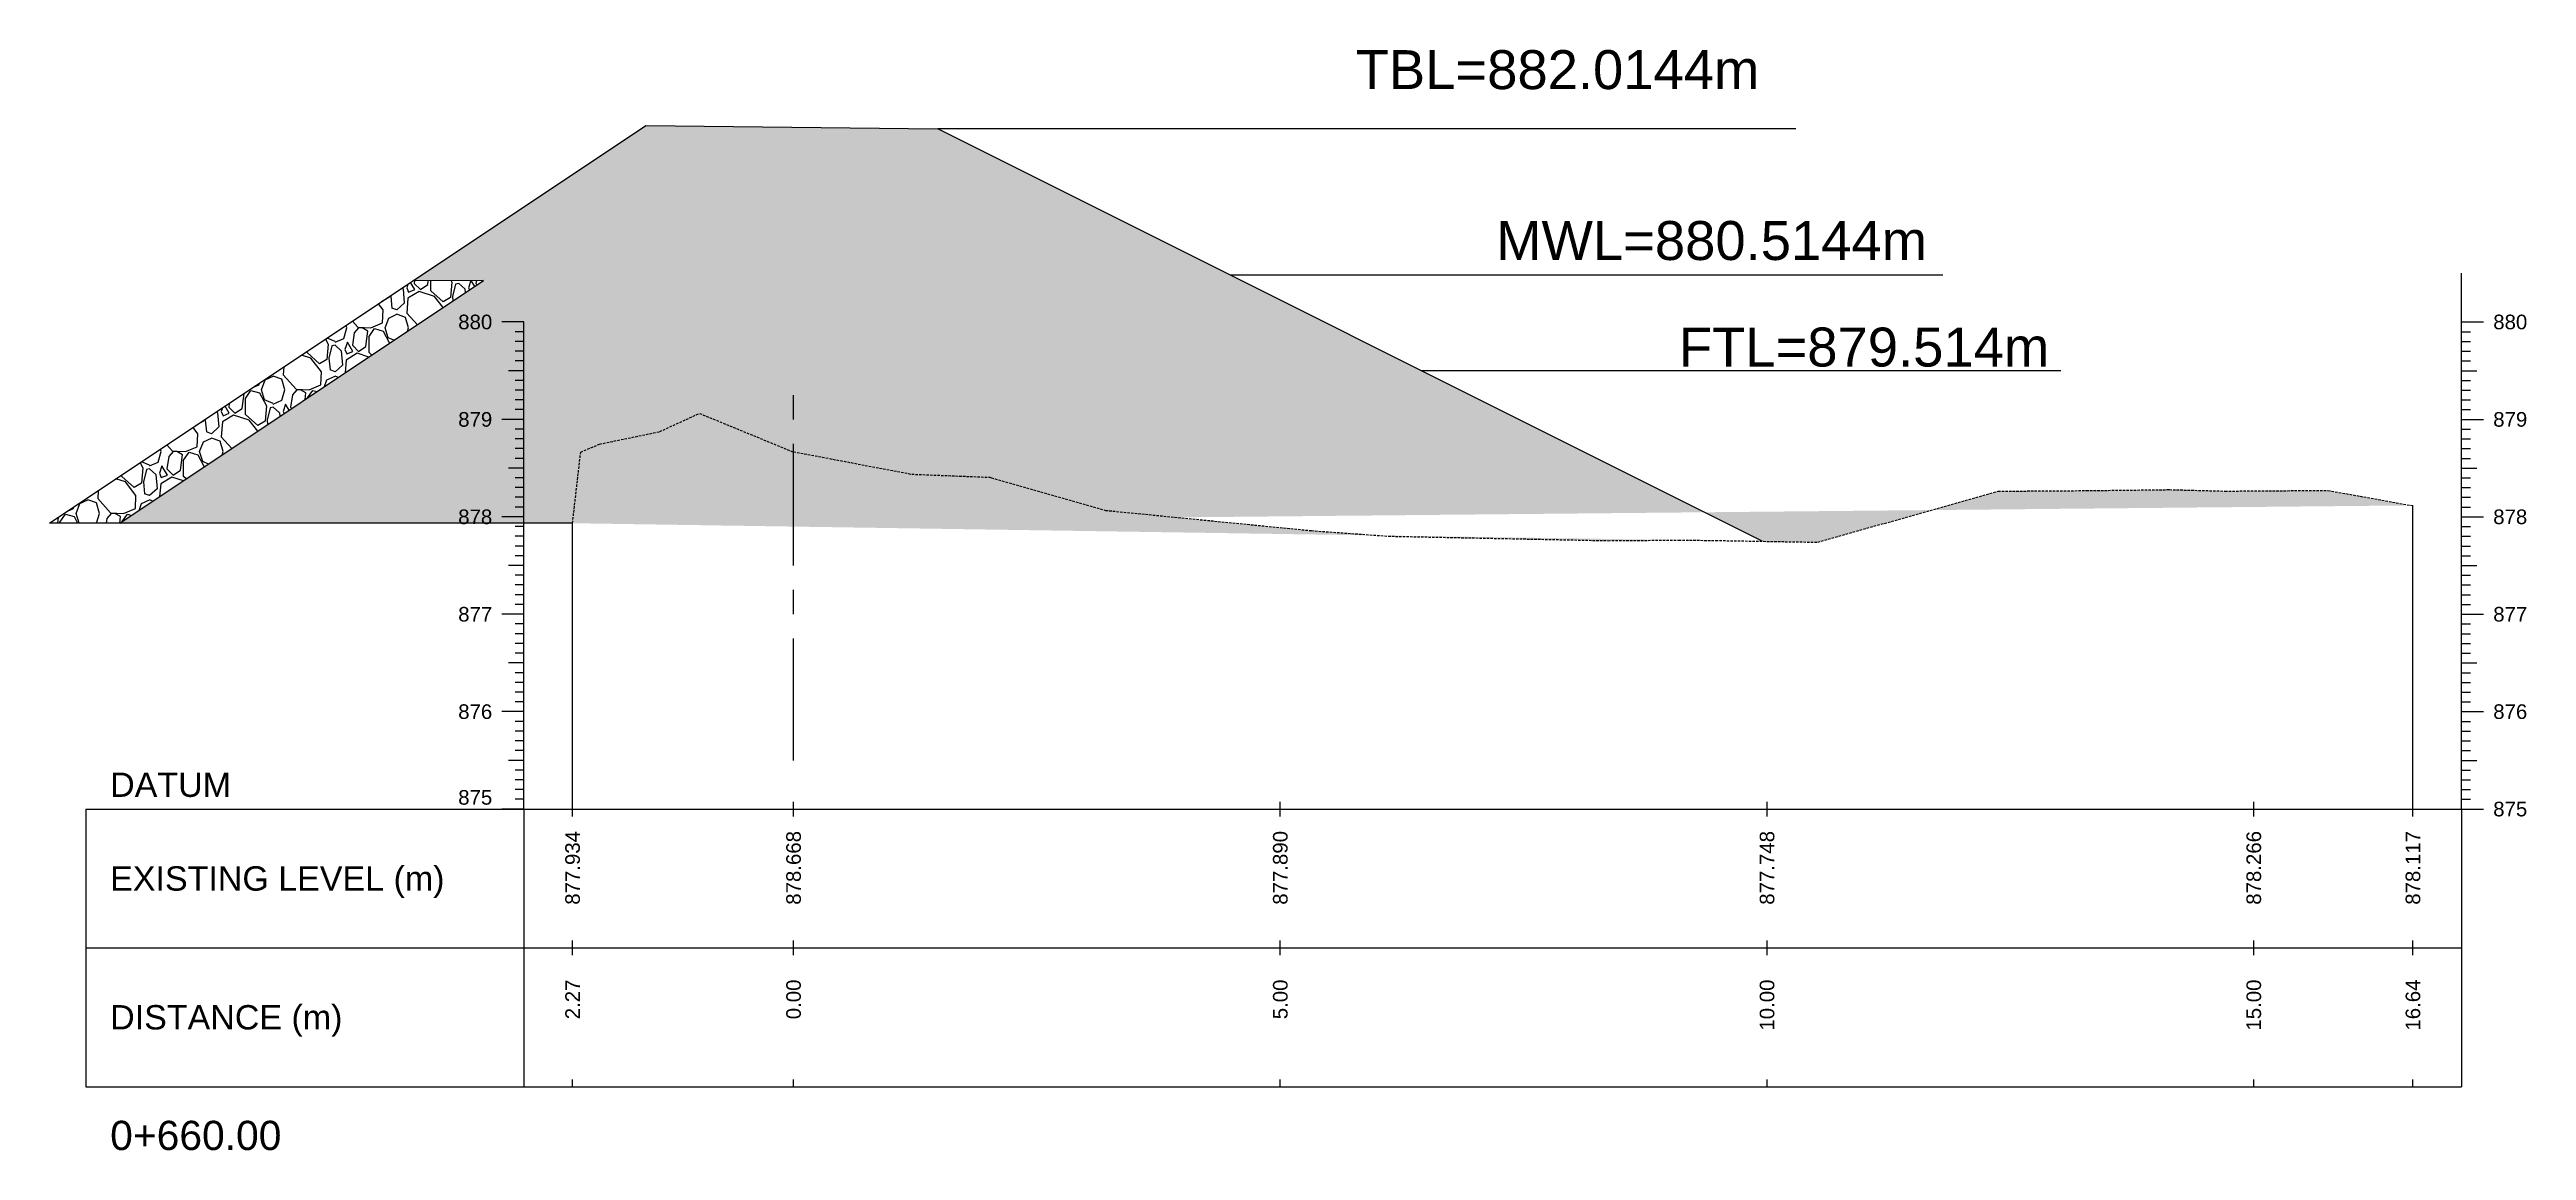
# Model space of a CAD drawing. Header units: millimetres. Extents: x 2640 to 12113, y 6003 to 13668.
# Drawn here: x 2895 to 3149.4, y 6144.6 to 6257.6 of the extents above; entities that cross this region are included whole.
import ezdxf
from ezdxf.enums import TextEntityAlignment as Align

# ---------------------------------------------------------------- set-up
doc = ezdxf.new("R2010")
doc.units = ezdxf.units.MM
doc.linetypes.add('CENTER', pattern=[2, 1.25, -0.25, 0.25, -0.25])
doc.linetypes.add('HIDDEN', pattern=[0.375, 0.25, -0.125])
for name, color, linetype in [('CL', 6, 'CENTER'), ('CS_Drawing', 7, 'Continuous'), ('GL', 3, 'HIDDEN')]:
    doc.layers.add(name, color=color, linetype=linetype)
doc.styles.get("Standard").update_dxf_attribs({"font": 'arial.ttf'})

msp = doc.modelspace()

# ---------------------------------------------------------------- texts
at = {"color": 1, "insert": (3070.629, 6257.501), "char_height": 4, "attachment_point": 3}
msp.add_mtext_dynamic_manual_height_columns('TBL=882.0144m', width=39.40702, gutter_width=20, heights=[0], dxfattribs=at)
at = {"color": 4, "insert": (3087.857, 6239.959), "char_height": 4, "attachment_point": 3}
msp.add_mtext_dynamic_manual_height_columns('MWL=880.5144m', width=39.40702, gutter_width=20, heights=[0], dxfattribs=at)
at = {"color": 6, "insert": (3100.406, 6229.024), "char_height": 4, "attachment_point": 3}
msp.add_mtext_dynamic_manual_height_columns('FTL=879.514m', width=39.40702, gutter_width=20, heights=[0], dxfattribs=at)
at = {"layer": 'CS_Drawing'}
for s, p in [('880', (2940.468, 6229.598)), ('879', (2940.468, 6219.598)), ('878', (2940.468, 6209.598)), ('877', (2940.468, 6199.598)), ('876', (2940.468, 6189.598))]:
    msp.add_text(s, height=1.5, dxfattribs=at).set_placement(p, align=Align.MIDDLE_RIGHT)
for s, height, p in [('880', 1.5, (3146.018, 6229.598)), ('879', 1.5, (3146.018, 6219.598)), ('878', 1.5, (3146.018, 6209.598)), ('877', 1.5, (3146.018, 6199.598)), ('876', 1.5, (3146.018, 6189.598)), ('DATUM', 2.5, (2901.218, 6182.098)), ('875', 1.5, (3146.018, 6179.598)), ('875', 1.5, (3146.018, 6179.598)), ('EXISTING LEVEL (m)', 2.5, (2901.218, 6172.473)), ('DISTANCE (m)', 2.5, (2901.218, 6158.223)), ('0+660.00', 3, (2901.218, 6146.098))]:
    msp.add_text(s, height=height, dxfattribs=at).set_placement(p, align=Align.MIDDLE_LEFT)
msp.add_text('875', height=1.5, dxfattribs=at).set_placement((2940.468, 6180.048), align=Align.RIGHT)
for s, p in [('877.934', (2948.718, 6177.348)), ('878.668', (2971.418, 6177.348)), ('877.890', (3021.418, 6177.348)), ('877.748', (3071.418, 6177.348)), ('878.266', (3121.418, 6177.348)), ('878.117', (3137.768, 6177.348)), ('2.27', (2948.718, 6162.098)), ('0.00', (2971.418, 6162.098)), ('5.00', (3021.418, 6162.098)), ('10.00', (3071.418, 6162.098)), ('15.00', (3121.418, 6162.098)), ('16.64', (3137.768, 6162.098))]:
    msp.add_text(s, height=1.5, rotation=90, dxfattribs=at).set_placement(p, align=Align.MIDDLE_RIGHT)

# ---------------------------------------------------------------- hatches: boundary and pattern name
h = msp.add_hatch()
h.set_pattern_fill('AR-SAND', color=256, scale=0.1, angle=90)
h.set_pattern_definition([(127.5, (10582.4188, -1683.112), (-4.8941324, -0.1600031), [0, -3.8608, 0, -4.318, 0, -4.1275]), (97.5, (10582.419, -1683.112), (-7.168251, 4.495233), [0, -2.0828, 0, -3.4798, 0, -1.3335]), (57.5, (10582.4188, -1686.2364), (-0.0143718, 7.9099237), [0, -1.27, 0, -4.572, 0, -5.969]), (47.5, (10582.419, -1686.2364), (-2.2292932, 7.6355645), [0, -0.635, 0, -2.9972, 0, -3.429])])
edge = h.paths.add_edge_path()
edge.add_line((2902.202, 6208.938), (2939.586, 6233.861))
edge.add_line((2939.586, 6233.861), (2932.299, 6233.809))
edge.add_line((2894.991, 6208.938), (2956.228, 6249.762))
edge.add_line((2956.228, 6249.762), (2986.226, 6249.433))
edge.add_line((3070.92, 6207.086), (2986.226, 6249.433))
edge.add_line((2948.718, 6208.938), (2949.554, 6216.248))
edge.add_line((2949.554, 6216.248), (2951.495, 6217.058))
edge.add_line((2951.495, 6217.058), (2957.678, 6218.348))
edge.add_line((2957.678, 6218.348), (2961.755, 6220.218))
edge.add_line((2961.755, 6220.218), (2971.227, 6216.318))
edge.add_line((2971.227, 6216.318), (2971.418, 6216.278))
edge.add_line((2971.418, 6216.278), (2983.572, 6213.968))
edge.add_line((2983.572, 6213.968), (2991.583, 6213.658))
edge.add_line((2991.583, 6213.658), (2991.749, 6213.598))
edge.add_line((2991.749, 6213.598), (3003.476, 6210.258))
edge.add_line((3003.476, 6210.258), (3024.633, 6208.178))
edge.add_line((3024.633, 6208.178), (3032.512, 6207.608))
edge.add_line((3032.512, 6207.608), (3055.091, 6207.148))
edge.add_line((3055.091, 6207.148), (3062.347, 6207.208))
edge.add_line((3062.347, 6207.208), (3066.164, 6207.168))
edge.add_line((3066.164, 6207.168), (3076.633, 6206.988))
edge.add_line((3076.633, 6206.988), (3095.151, 6212.228))
edge.add_line((3095.151, 6212.228), (3104.218, 6212.288))
edge.add_line((3104.218, 6212.288), (3112.748, 6212.388))
edge.add_line((3112.748, 6212.388), (3118.484, 6212.238))
edge.add_line((3118.484, 6212.238), (3129.043, 6212.308))
edge.add_line((3129.043, 6212.308), (3137.693, 6210.748))
edge.add_line((3137.693, 6210.748), (3137.768, 6210.768))
edge.add_line((2948.718, 6208.938), (2894.991, 6208.938))

# ---------------------------------------------------------------- linework, layer by layer
for p, q in [((2894.991, 6208.938), (2956.228, 6249.762)), ((2956.228, 6249.762), (2986.226, 6249.433)), ((3070.92, 6207.086), (2986.226, 6249.433)), ((2902.202, 6208.938), (2939.586, 6233.861)), ((2939.586, 6233.861), (2932.299, 6233.809)), ((3142.768, 6229.598), (3142.768, 6234.598))]:
    msp.add_line(p, q)
at = {"color": 1}
msp.add_line((3074.393, 6249.433), (2986.226, 6249.433), dxfattribs=at)
at = {"linetype": 'Continuous'}
for p, q in [((2932.484, 6233.811), (2932.447, 6233.56)), ((2933.844, 6233.433), (2933.89, 6233.821)), ((2934.161, 6232.798), (2934.161, 6233.823)), ((2936.242, 6233.837), (2936.32, 6233.687)), ((2938.28, 6233.851), (2938.035, 6233.115)), ((2938.667, 6233.247), (2938.304, 6233.852)), ((2938.841, 6233.855), (2938.797, 6233.56)), ((2929.272, 6230.829), (2928.781, 6231.464)), ((2929.081, 6231.655), (2929.075, 6231.66)), ((2929.843, 6232.099), (2929.081, 6231.655)), ((2929.849, 6232.177), (2929.843, 6232.099)), ((2930.056, 6232.314), (2930.034, 6232.226)), ((2930.034, 6232.226), (2930.161, 6231.02)), ((2931.431, 6231.528), (2930.669, 6230.829)), ((2931.203, 6233.079), (2931.304, 6232.988)), ((2931.304, 6232.988), (2931.431, 6231.528)), ((2931.807, 6233.482), (2931.685, 6233.115)), ((2931.685, 6233.115), (2931.875, 6232.671)), ((2931.812, 6232.036), (2931.685, 6230.512)), ((2932.955, 6232.734), (2931.812, 6232.036)), ((2931.875, 6232.671), (2932.51, 6232.925)), ((2932.51, 6232.925), (2932.071, 6233.657)), ((2932.447, 6233.56), (2933.082, 6232.925)), ((2934.542, 6232.226), (2932.955, 6232.734)), ((2933.082, 6232.925), (2933.844, 6233.433)), ((2935.431, 6231.655), (2934.161, 6232.798)), ((2935.424, 6231.085), (2934.542, 6232.226)), ((2936.193, 6232.099), (2935.431, 6231.655)), ((2936.32, 6233.687), (2936.193, 6232.099)), ((2936.701, 6233.496), (2936.384, 6232.226)), ((2936.384, 6232.226), (2936.433, 6231.758)), ((2937.019, 6233.56), (2936.701, 6233.496)), ((2937.019, 6233.56), (2937.654, 6232.988)), ((2937.654, 6232.988), (2937.688, 6232.595)), ((2938.035, 6233.115), (2938.131, 6232.89)), ((2938.797, 6233.56), (2938.932, 6233.424)), ((2925.208, 6227.908), (2925.525, 6228.988)), ((2925.525, 6228.988), (2925.45, 6229.244)), ((2926.098, 6229.676), (2926.668, 6229.051)), ((2926.732, 6228.988), (2926.287, 6228.48)), ((2926.668, 6229.051), (2928.002, 6228.988)), ((2927.113, 6228.988), (2926.732, 6228.988)), ((2927.684, 6228.67), (2927.113, 6228.988)), ((2927.811, 6228.099), (2928.383, 6228.924)), ((2928.002, 6228.988), (2929.208, 6229.496)), ((2928.383, 6228.924), (2929.272, 6228.67)), ((2929.208, 6229.496), (2929.272, 6230.829)), ((2929.462, 6228.988), (2929.843, 6230.004)), ((2929.78, 6227.972), (2929.462, 6228.988)), ((2929.843, 6230.004), (2930.669, 6230.385)), ((2930.669, 6230.829), (2930.161, 6231.02)), ((2931.558, 6230.067), (2930.669, 6230.385)), ((2931.875, 6228.988), (2931.558, 6230.067)), ((2931.685, 6230.512), (2932.774, 6229.319)), ((2931.777, 6228.654), (2931.875, 6228.988)), ((2921.842, 6225.876), (2920.867, 6226.188)), ((2921.461, 6226.448), (2921.461, 6226.585)), ((2922.731, 6225.305), (2921.461, 6226.448)), ((2923.354, 6227.846), (2923.62, 6227.337)), ((2923.62, 6227.337), (2923.493, 6225.749)), ((2924.319, 6227.591), (2923.498, 6227.942)), ((2924.001, 6227.146), (2923.684, 6225.876)), ((2924.319, 6227.21), (2924.001, 6227.146)), ((2924.319, 6227.527), (2925.208, 6227.908)), ((2924.319, 6227.21), (2924.954, 6226.638)), ((2924.954, 6226.638), (2925.081, 6225.178)), ((2925.589, 6227.527), (2925.335, 6226.765)), ((2925.335, 6226.765), (2925.525, 6226.321)), ((2926.605, 6226.384), (2925.462, 6225.686)), ((2925.525, 6226.321), (2926.16, 6226.575)), ((2926.16, 6226.575), (2925.589, 6227.527)), ((2926.287, 6228.48), (2926.097, 6227.21)), ((2926.097, 6227.21), (2926.732, 6226.575)), ((2927.799, 6226.002), (2926.605, 6226.384)), ((2926.732, 6226.575), (2927.494, 6227.083)), ((2927.494, 6227.083), (2927.684, 6228.67)), ((2927.811, 6226.448), (2927.811, 6228.099)), ((2928.09, 6226.197), (2927.811, 6226.448)), ((2929.272, 6228.67), (2929.926, 6227.421)), ((2930.372, 6227.718), (2929.78, 6227.972)), ((2916.762, 6222.638), (2917.143, 6223.654)), ((2917.143, 6223.654), (2917.969, 6224.035)), ((2918.858, 6223.717), (2917.969, 6224.035)), ((2919.175, 6222.638), (2918.858, 6223.717)), ((2919.053, 6224.979), (2918.985, 6224.162)), ((2918.985, 6224.162), (2920.318, 6222.701)), ((2922.922, 6224.479), (2921.842, 6225.876)), ((2923.493, 6225.749), (2922.731, 6225.305)), ((2922.858, 6223.146), (2922.922, 6224.479)), ((2923.232, 6222.958), (2923.493, 6223.654)), ((2923.493, 6223.654), (2924.319, 6224.035)), ((2923.684, 6225.876), (2923.811, 6224.67)), ((2924.319, 6224.479), (2923.811, 6224.67)), ((2925.081, 6225.178), (2924.319, 6224.479)), ((2924.663, 6223.912), (2924.319, 6224.035)), ((2925.462, 6225.686), (2925.352, 6224.371)), ((2913.455, 6221.247), (2913.397, 6220.86)), ((2914.794, 6220.733), (2914.977, 6222.262)), ((2915.111, 6221.749), (2915.683, 6222.574)), ((2915.111, 6220.098), (2915.111, 6221.749)), ((2915.683, 6222.574), (2916.572, 6222.32)), ((2915.952, 6222.911), (2916.508, 6223.146)), ((2916.508, 6223.146), (2916.515, 6223.287)), ((2916.572, 6222.32), (2917.27, 6220.987)), ((2917.08, 6221.622), (2916.762, 6222.638)), ((2917.969, 6221.241), (2917.08, 6221.622)), ((2917.969, 6221.177), (2918.858, 6221.558)), ((2918.858, 6221.558), (2919.175, 6222.638)), ((2919.239, 6221.177), (2918.985, 6220.415)), ((2919.617, 6220.547), (2919.239, 6221.177)), ((2919.937, 6222.13), (2919.747, 6220.86)), ((2920.382, 6222.638), (2919.937, 6222.13)), ((2920.318, 6222.701), (2921.652, 6222.638)), ((2920.763, 6222.638), (2920.382, 6222.638)), ((2921.334, 6222.32), (2920.763, 6222.638)), ((2921.252, 6221.638), (2921.334, 6222.32)), ((2921.498, 6221.801), (2922.033, 6222.574)), ((2921.652, 6222.638), (2922.858, 6223.146)), ((2922.033, 6222.574), (2922.47, 6222.449)), ((2910.222, 6218.129), (2909.731, 6218.764)), ((2910.031, 6218.955), (2910.025, 6218.96)), ((2910.793, 6219.399), (2910.031, 6218.955)), ((2910.799, 6219.477), (2910.793, 6219.399)), ((2911.006, 6219.614), (2910.984, 6219.526)), ((2910.984, 6219.526), (2911.111, 6218.32)), ((2912.381, 6218.828), (2911.619, 6218.129)), ((2912.153, 6220.379), (2912.254, 6220.288)), ((2912.254, 6220.288), (2912.381, 6218.828)), ((2912.757, 6220.782), (2912.635, 6220.415)), ((2912.635, 6220.415), (2912.825, 6219.971)), ((2912.762, 6219.336), (2912.635, 6217.812)), ((2913.905, 6220.034), (2912.762, 6219.336)), ((2912.825, 6219.971), (2913.46, 6220.225)), ((2913.46, 6220.225), (2913.021, 6220.957)), ((2913.397, 6220.86), (2914.032, 6220.225)), ((2915.492, 6219.526), (2913.905, 6220.034)), ((2914.032, 6220.225), (2914.794, 6220.733)), ((2916.381, 6218.955), (2915.111, 6220.098)), ((2916.374, 6218.385), (2915.492, 6219.526)), ((2917.143, 6219.399), (2916.381, 6218.955)), ((2917.27, 6220.987), (2917.143, 6219.399)), ((2917.651, 6220.796), (2917.334, 6219.526)), ((2917.334, 6219.526), (2917.383, 6219.058)), ((2917.969, 6220.86), (2917.651, 6220.796)), ((2917.969, 6220.86), (2918.604, 6220.288)), ((2918.604, 6220.288), (2918.638, 6219.895)), ((2918.985, 6220.415), (2919.081, 6220.19)), ((2919.747, 6220.86), (2919.882, 6220.724)), ((2906.158, 6215.208), (2906.475, 6216.288)), ((2906.475, 6216.288), (2906.4, 6216.544)), ((2907.048, 6216.976), (2907.618, 6216.351)), ((2907.682, 6216.288), (2907.237, 6215.78)), ((2907.618, 6216.351), (2908.952, 6216.288)), ((2908.063, 6216.288), (2907.682, 6216.288)), ((2908.634, 6215.97), (2908.063, 6216.288)), ((2908.761, 6215.399), (2909.333, 6216.224)), ((2908.952, 6216.288), (2910.158, 6216.796)), ((2909.333, 6216.224), (2910.222, 6215.97)), ((2910.158, 6216.796), (2910.222, 6218.129)), ((2910.412, 6216.288), (2910.793, 6217.304)), ((2910.73, 6215.272), (2910.412, 6216.288)), ((2910.793, 6217.304), (2911.619, 6217.685)), ((2911.619, 6218.129), (2911.111, 6218.32)), ((2912.508, 6217.367), (2911.619, 6217.685)), ((2912.825, 6216.288), (2912.508, 6217.367)), ((2912.635, 6217.812), (2913.724, 6216.619)), ((2912.727, 6215.954), (2912.825, 6216.288)), ((2902.792, 6213.176), (2901.817, 6213.488)), ((2902.411, 6213.748), (2902.411, 6213.885)), ((2903.681, 6212.605), (2902.411, 6213.748)), ((2904.304, 6215.146), (2904.57, 6214.637)), ((2904.57, 6214.637), (2904.443, 6213.049)), ((2905.269, 6214.891), (2904.448, 6215.242)), ((2904.951, 6214.446), (2904.634, 6213.176)), ((2905.269, 6214.51), (2904.951, 6214.446)), ((2905.269, 6214.827), (2906.158, 6215.208)), ((2905.269, 6214.51), (2905.904, 6213.938)), ((2905.904, 6213.938), (2906.031, 6212.478)), ((2906.539, 6214.827), (2906.285, 6214.065)), ((2906.285, 6214.065), (2906.475, 6213.621)), ((2907.555, 6213.684), (2906.412, 6212.986)), ((2906.475, 6213.621), (2907.11, 6213.875)), ((2907.11, 6213.875), (2906.539, 6214.827)), ((2907.237, 6215.78), (2907.047, 6214.51)), ((2907.047, 6214.51), (2907.682, 6213.875)), ((2908.749, 6213.302), (2907.555, 6213.684)), ((2907.682, 6213.875), (2908.444, 6214.383)), ((2908.444, 6214.383), (2908.634, 6215.97)), ((2908.761, 6213.748), (2908.761, 6215.399)), ((2909.04, 6213.497), (2908.761, 6213.748)), ((2910.222, 6215.97), (2910.876, 6214.721)), ((2911.322, 6215.018), (2910.73, 6215.272)), ((2897.712, 6209.938), (2898.093, 6210.954)), ((2898.093, 6210.954), (2898.919, 6211.335)), ((2899.808, 6211.017), (2898.919, 6211.335)), ((2900.125, 6209.938), (2899.808, 6211.017)), ((2900.003, 6212.279), (2899.935, 6211.462)), ((2899.935, 6211.462), (2901.268, 6210.001)), ((2903.872, 6211.779), (2902.792, 6213.176)), ((2904.443, 6213.049), (2903.681, 6212.605)), ((2903.808, 6210.446), (2903.872, 6211.779)), ((2904.182, 6210.258), (2904.443, 6210.954)), ((2904.443, 6210.954), (2905.269, 6211.335)), ((2904.634, 6213.176), (2904.761, 6211.97)), ((2905.269, 6211.779), (2904.761, 6211.97)), ((2906.031, 6212.478), (2905.269, 6211.779)), ((2905.613, 6211.212), (2905.269, 6211.335)), ((2906.412, 6212.986), (2906.302, 6211.671)), ((2895.852, 6208.938), (2895.927, 6209.562)), ((2896.061, 6209.049), (2896.633, 6209.874)), ((2896.061, 6208.938), (2896.061, 6209.049)), ((2896.633, 6209.874), (2897.522, 6209.62)), ((2896.902, 6210.211), (2897.458, 6210.446)), ((2897.458, 6210.446), (2897.465, 6210.587)), ((2897.522, 6209.62), (2897.879, 6208.938)), ((2898.025, 6208.938), (2897.712, 6209.938)), ((2899.831, 6208.938), (2900.125, 6209.938)), ((2900.887, 6209.43), (2900.813, 6208.938)), ((2901.332, 6209.938), (2900.887, 6209.43)), ((2901.268, 6210.001), (2902.602, 6209.938)), ((2901.713, 6209.938), (2901.332, 6209.938)), ((2902.284, 6209.62), (2901.713, 6209.938)), ((2902.202, 6208.938), (2902.284, 6209.62)), ((2902.448, 6209.101), (2902.983, 6209.874)), ((2902.602, 6209.938), (2903.808, 6210.446)), ((2902.983, 6209.874), (2903.42, 6209.749))]:
    msp.add_line(p, q, dxfattribs=at)
at = {"color": 4}
msp.add_line((3089.462, 6234.398), (3016.296, 6234.398), dxfattribs=at)
at = {"color": 6}
msp.add_line((3101.586, 6224.586), (3035.92, 6224.586), dxfattribs=at)
at = {"color": 85, "true_color": 0x58ba48}
msp.add_line((2948.718, 6208.938), (2894.991, 6208.938), dxfattribs=at)
at = {"layer": 'CL', "ltscale": 10}
msp.add_line((2971.418, 6184.598), (2971.418, 6224.598), dxfattribs=at)
at = {"layer": 'CS_Drawing'}
for p, q in [((2943.718, 6229.598), (2941.468, 6229.598)), ((2943.718, 6229.598), (2942.143, 6229.598)), ((2943.718, 6229.598), (2942.818, 6229.598)), ((2943.718, 6179.598), (2943.718, 6229.598)), ((3142.768, 6229.598), (3145.018, 6229.598)), ((3142.768, 6229.598), (3144.343, 6229.598)), ((3142.768, 6229.598), (3143.668, 6229.598)), ((3142.768, 6179.598), (3142.768, 6229.598)), ((2943.718, 6228.598), (2942.818, 6228.598)), ((2943.718, 6227.598), (2942.818, 6227.598)), ((2943.718, 6226.598), (2942.818, 6226.598)), ((3142.768, 6228.598), (3143.668, 6228.598)), ((3142.768, 6227.598), (3143.668, 6227.598)), ((3142.768, 6226.598), (3143.668, 6226.598)), ((2943.718, 6224.598), (2942.143, 6224.598)), ((2943.718, 6225.598), (2942.818, 6225.598)), ((2943.718, 6224.598), (2942.818, 6224.598)), ((3142.768, 6225.598), (3143.668, 6225.598)), ((3142.768, 6224.598), (3144.343, 6224.598)), ((3142.768, 6224.598), (3143.668, 6224.598)), ((2943.718, 6223.598), (2942.818, 6223.598)), ((2943.718, 6222.598), (2942.818, 6222.598)), ((2943.718, 6221.598), (2942.818, 6221.598)), ((3142.768, 6223.598), (3143.668, 6223.598)), ((3142.768, 6222.598), (3143.668, 6222.598)), ((3142.768, 6221.598), (3143.668, 6221.598)), ((2943.718, 6219.598), (2941.468, 6219.598)), ((2943.718, 6219.598), (2942.143, 6219.598)), ((2943.718, 6220.598), (2942.818, 6220.598)), ((2943.718, 6219.598), (2942.818, 6219.598)), ((2943.718, 6218.598), (2942.818, 6218.598)), ((3142.768, 6220.598), (3143.668, 6220.598)), ((3142.768, 6219.598), (3145.018, 6219.598)), ((3142.768, 6219.598), (3144.343, 6219.598)), ((3142.768, 6219.598), (3143.668, 6219.598)), ((3142.768, 6218.598), (3143.668, 6218.598)), ((2943.718, 6217.598), (2942.818, 6217.598)), ((2943.718, 6216.598), (2942.818, 6216.598)), ((3142.768, 6217.598), (3143.668, 6217.598)), ((3142.768, 6216.598), (3143.668, 6216.598)), ((2943.718, 6214.598), (2942.143, 6214.598)), ((2943.718, 6215.598), (2942.818, 6215.598)), ((2943.718, 6214.598), (2942.818, 6214.598)), ((2943.718, 6213.598), (2942.818, 6213.598)), ((3142.768, 6215.598), (3143.668, 6215.598)), ((3142.768, 6214.598), (3144.343, 6214.598)), ((3142.768, 6214.598), (3143.668, 6214.598)), ((3142.768, 6213.598), (3143.668, 6213.598)), ((2943.718, 6212.598), (2942.818, 6212.598)), ((2943.718, 6211.598), (2942.818, 6211.598)), ((3142.768, 6212.598), (3143.668, 6212.598)), ((3142.768, 6211.598), (3143.668, 6211.598)), ((2943.718, 6209.598), (2941.468, 6209.598)), ((2943.718, 6209.598), (2942.143, 6209.598)), ((2943.718, 6210.598), (2942.818, 6210.598)), ((2943.718, 6209.598), (2942.818, 6209.598)), ((2943.718, 6208.598), (2942.818, 6208.598)), ((2948.718, 6179.598), (2948.718, 6208.938)), ((3137.768, 6179.598), (3137.768, 6210.768)), ((3142.768, 6210.598), (3143.668, 6210.598)), ((3142.768, 6209.598), (3145.018, 6209.598)), ((3142.768, 6209.598), (3144.343, 6209.598)), ((3142.768, 6209.598), (3143.668, 6209.598)), ((3142.768, 6208.598), (3143.668, 6208.598)), ((2943.718, 6207.598), (2942.818, 6207.598)), ((2943.718, 6206.598), (2942.818, 6206.598)), ((3142.768, 6207.598), (3143.668, 6207.598)), ((3142.768, 6206.598), (3143.668, 6206.598)), ((2943.718, 6204.598), (2942.143, 6204.598)), ((2943.718, 6205.598), (2942.818, 6205.598)), ((2943.718, 6204.598), (2942.818, 6204.598)), ((2943.718, 6203.598), (2942.818, 6203.598)), ((3142.768, 6205.598), (3143.668, 6205.598)), ((3142.768, 6204.598), (3144.343, 6204.598)), ((3142.768, 6204.598), (3143.668, 6204.598)), ((3142.768, 6203.598), (3143.668, 6203.598)), ((2943.718, 6202.598), (2942.818, 6202.598)), ((2943.718, 6201.598), (2942.818, 6201.598)), ((3142.768, 6202.598), (3143.668, 6202.598)), ((3142.768, 6201.598), (3143.668, 6201.598)), ((2943.718, 6199.598), (2941.468, 6199.598)), ((2943.718, 6199.598), (2942.143, 6199.598)), ((2943.718, 6200.598), (2942.818, 6200.598)), ((2943.718, 6199.598), (2942.818, 6199.598)), ((2943.718, 6198.598), (2942.818, 6198.598)), ((3142.768, 6200.598), (3143.668, 6200.598)), ((3142.768, 6199.598), (3145.018, 6199.598)), ((3142.768, 6199.598), (3144.343, 6199.598)), ((3142.768, 6199.598), (3143.668, 6199.598)), ((3142.768, 6198.598), (3143.668, 6198.598)), ((2943.718, 6197.598), (2942.818, 6197.598)), ((2943.718, 6196.598), (2942.818, 6196.598)), ((3142.768, 6197.598), (3143.668, 6197.598)), ((3142.768, 6196.598), (3143.668, 6196.598)), ((2943.718, 6194.598), (2942.143, 6194.598)), ((2943.718, 6195.598), (2942.818, 6195.598)), ((2943.718, 6194.598), (2942.818, 6194.598)), ((2943.718, 6193.598), (2942.818, 6193.598)), ((3142.768, 6195.598), (3143.668, 6195.598)), ((3142.768, 6194.598), (3144.343, 6194.598)), ((3142.768, 6194.598), (3143.668, 6194.598)), ((3142.768, 6193.598), (3143.668, 6193.598)), ((2943.718, 6192.598), (2942.818, 6192.598)), ((2943.718, 6191.598), (2942.818, 6191.598)), ((2943.718, 6190.598), (2942.818, 6190.598)), ((3142.768, 6192.598), (3143.668, 6192.598)), ((3142.768, 6191.598), (3143.668, 6191.598)), ((3142.768, 6190.598), (3143.668, 6190.598)), ((2943.718, 6189.598), (2941.468, 6189.598)), ((2943.718, 6189.598), (2942.143, 6189.598)), ((2943.718, 6189.598), (2942.818, 6189.598)), ((2943.718, 6188.598), (2942.818, 6188.598)), ((3142.768, 6189.598), (3145.018, 6189.598)), ((3142.768, 6189.598), (3144.343, 6189.598)), ((3142.768, 6189.598), (3143.668, 6189.598)), ((3142.768, 6188.598), (3143.668, 6188.598)), ((2943.718, 6187.598), (2942.818, 6187.598)), ((2943.718, 6186.598), (2942.818, 6186.598)), ((2943.718, 6185.598), (2942.818, 6185.598)), ((3142.768, 6187.598), (3143.668, 6187.598)), ((3142.768, 6186.598), (3143.668, 6186.598)), ((3142.768, 6185.598), (3143.668, 6185.598)), ((2943.718, 6184.598), (2942.143, 6184.598)), ((2943.718, 6184.598), (2942.818, 6184.598)), ((2943.718, 6183.598), (2942.818, 6183.598)), ((3142.768, 6184.598), (3144.343, 6184.598)), ((3142.768, 6184.598), (3143.668, 6184.598)), ((3142.768, 6183.598), (3143.668, 6183.598)), ((2943.718, 6182.598), (2942.818, 6182.598)), ((2943.718, 6181.598), (2942.818, 6181.598)), ((2943.718, 6180.598), (2942.818, 6180.598)), ((3142.768, 6182.598), (3143.668, 6182.598)), ((3142.768, 6181.598), (3143.668, 6181.598)), ((3142.768, 6180.598), (3143.668, 6180.598)), ((2898.718, 6179.598), (2943.718, 6179.598)), ((2898.718, 6179.598), (2898.718, 6151.098)), ((2943.718, 6179.598), (2941.468, 6179.598)), ((2943.718, 6179.598), (2942.143, 6179.598)), ((2943.718, 6179.598), (2942.818, 6179.598)), ((2943.718, 6179.598), (3142.768, 6179.598)), ((2943.718, 6179.598), (2943.718, 6151.098)), ((2948.718, 6178.848), (2948.718, 6180.348)), ((2971.418, 6178.848), (2971.418, 6180.348)), ((3021.418, 6178.848), (3021.418, 6180.348)), ((3071.418, 6178.848), (3071.418, 6180.348)), ((3121.418, 6178.848), (3121.418, 6180.348)), ((3137.768, 6178.848), (3137.768, 6180.348)), ((3142.768, 6179.598), (3145.018, 6179.598)), ((3142.768, 6179.598), (3144.343, 6179.598)), ((3142.768, 6179.598), (3143.668, 6179.598)), ((3142.768, 6179.598), (3142.768, 6151.098)), ((2898.718, 6165.348), (2943.718, 6165.348)), ((2943.718, 6165.348), (3142.768, 6165.348)), ((2943.718, 6165.348), (3142.768, 6165.348)), ((2948.718, 6164.598), (2948.718, 6166.098)), ((2971.418, 6164.598), (2971.418, 6166.098)), ((3021.418, 6164.598), (3021.418, 6166.098)), ((3071.418, 6164.598), (3071.418, 6166.098)), ((3121.418, 6164.598), (3121.418, 6166.098)), ((3137.768, 6164.598), (3137.768, 6166.098)), ((2898.718, 6151.098), (2943.718, 6151.098)), ((2943.718, 6151.098), (3142.768, 6151.098)), ((2948.718, 6151.098), (2948.718, 6151.848)), ((2971.418, 6151.098), (2971.418, 6151.848)), ((3021.418, 6151.098), (3021.418, 6151.848)), ((3071.418, 6151.098), (3071.418, 6151.848)), ((3121.418, 6151.098), (3121.418, 6151.848)), ((3137.768, 6151.098), (3137.768, 6151.848))]:
    msp.add_line(p, q, dxfattribs=at)
at = {"layer": 'GL'}
msp.add_lwpolyline([(2948.718, 6208.938), (2949.554, 6216.248), (2951.495, 6217.058), (2957.678, 6218.348), (2961.755, 6220.218), (2971.227, 6216.318), (2971.418, 6216.278), (2983.572, 6213.968), (2991.583, 6213.658), (2991.749, 6213.598), (3003.476, 6210.258), (3024.633, 6208.178), (3032.512, 6207.608), (3055.091, 6207.148), (3062.347, 6207.208), (3066.164, 6207.168), (3076.633, 6206.988), (3095.151, 6212.228), (3104.218, 6212.288), (3112.748, 6212.388), (3118.484, 6212.238), (3129.043, 6212.308), (3137.693, 6210.748), (3137.768, 6210.768)], dxfattribs=at)

msp.set_redraw_order([(e.dxf.handle, doc.entitydb.next_handle()) for e in msp.query("TEXT MTEXT ATTDEF DIMENSION ARC_DIMENSION")])  # texts and dimensions are drawn at this point

doc.saveas('drawing.dxf')
